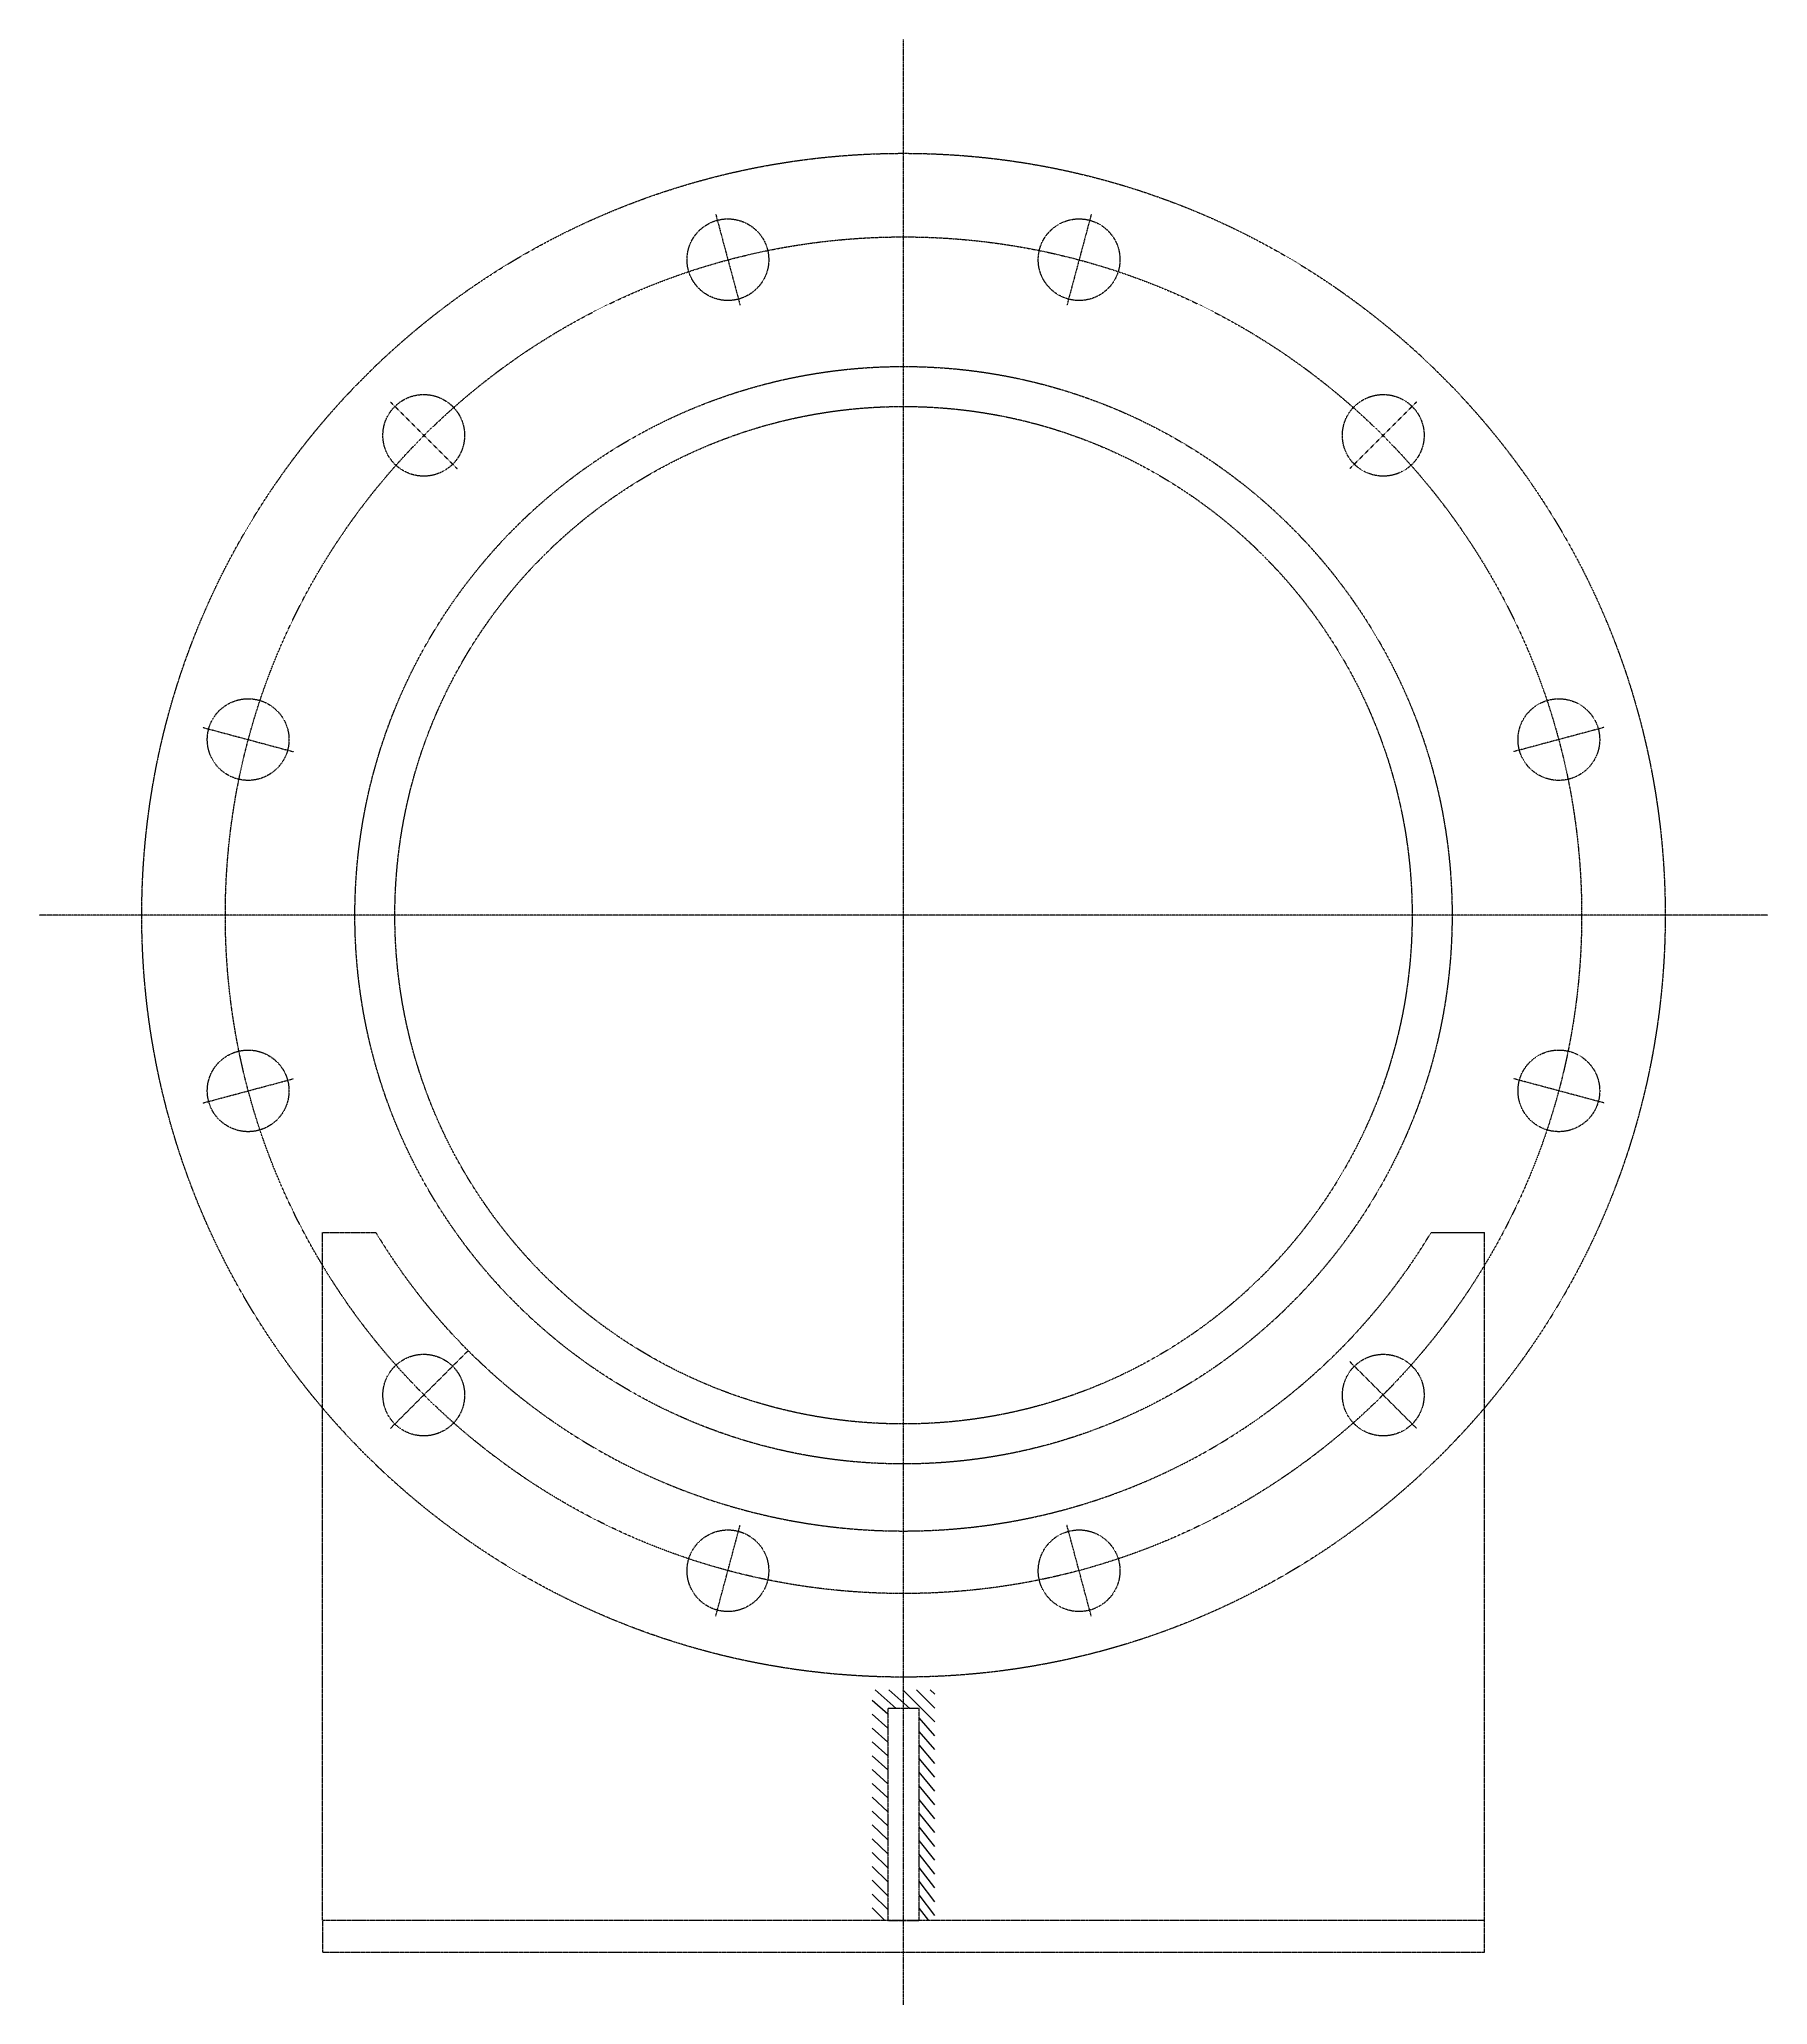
# Model space of a CAD drawing. Header units: inches. Extents: x -1856 to 1856, y -2339 to 1880.
import ezdxf

# ---------------------------------------------------------------- set-up
doc = ezdxf.new("R2010")
doc.units = ezdxf.units.IN
doc.header["$MEASUREMENT"] = 0
doc.linetypes.add('CENTER', pattern=[0.0875, 0.05, -0.0125, 0.0125, -0.0125])
doc.linetypes.add('PHANTOM2', pattern=[1.25, 0.625, -0.125, 0.125, -0.125, 0.125, -0.125])
doc.layers.get('Defpoints').update_dxf_attribs({"color": 6, "lineweight": 0})
doc.styles.get("Standard").update_dxf_attribs({"font": 'arial.ttf'})
doc.dimstyles.get("Standard").update_dxf_attribs({"dimtxt": 0.18, "dimasz": 0.18, "dimexe": 0.18, "dimexo": 0.0625, "dimgap": 0.09, "dimtad": 0, "dimtih": 1, "dimtoh": 1, "dimdec": 4, "dimzin": 0, "dimdsep": 46, "dimtxsty": 'Standard', "dimcen": 0.09, "dimadec": 0, "dimazin": 0, "dimtfac": 1, "dimtdec": 4, "dimtofl": 0, "dimtmove": 0, "dimatfit": 3, "dimfxl": 1, "dimtolj": 1, "dimtzin": 0, "dimarcsym": 0})

# ---------------------------------------------------------------- blocks, each defined once
blk = doc.blocks.new('*D1')
at = {"color": 0, "lineweight": -2, "transparency": 16777216}
for p, q in [((-63575.92561973378, -208273.6878019138), (-63575.95067064313, -208273.7005873573)), ((-63575.89749473376, -208273.6878019138), (-63575.92561973378, -208273.6878019138))]:
    blk.add_line(p, q, dxfattribs=at)
at = {"color": 0, "linetype": 'ByBlock', "lineweight": -2, "transparency": 16777216}
for p, q in [((-64873.08504685004, -208935.7228011211), (-64873.05692185002, -208935.7228011211)), ((-64873.07098435002, -208935.7368636211), (-64873.07098435005, -208935.7087386211))]:
    blk.add_line(p, q, dxfattribs=at)
at = {"layer": 'Defpoints', "color": 0, "linetype": 'ByBlock', "transparency": 16777216}
blk.add_point((-66170.16624714753, -209597.7322294415), dxfattribs=at)
at = {"color": 0, "linetype": 'ByBlock', "transparency": 16777216, "insert": (-63575.78505228835, -208273.6878019138), "char_height": 0.028125, "attachment_point": 5, "bg_fill": 3, "box_fill_scale": 1.25, "bg_fill_color": 256, "bg_fill_true_color": 13158600, "bg_fill_transparency": 0}
blk.add_mtext('\\A1;PCD ∅2912.5', dxfattribs=at)
at = {"color": 0, "linetype": 'ByBlock', "transparency": 16777216}
blk.add_solid([(-63575.95280155037, -208273.6964122058), (-63575.94853973588, -208273.7047625089), (-63575.9757215525, -208273.7133728008)], dxfattribs=at)
at = {"layer": 'Defpoints', "color": 0, "linetype": 'ByBlock', "transparency": 16777216}
blk.add_point((-63575.9757215525, -208273.7133728008), dxfattribs=at)
blk = doc.blocks.new('QQQ')
at = {"linetype": 'PHANTOM2', "ltscale": 0.2}
h = blk.add_hatch(dxfattribs=at)
h.set_pattern_fill('ANSI31', color=8, scale=168.6274509610064, angle=90, style=0)
h.set_pattern_definition([(135, (-158298143.234072, -302481216.8840985), (-14.9047017585912, -14.9047017585912), [])])
h.paths.add_polyline_path([(-64839.34549415783, -211094.1541735727), (-64805.62000401588, -211094.1541735727), (-64805.62000396562, -210598.3894675965), (-64873.07098435004, -210598.3894675965), (-64873.07098435004, -210638.8600558272), (-64839.34549415783, -210638.8600558272)])
h.paths.add_polyline_path([(-64940.5219647093, -211094.1541735727), (-64906.79647454223, -211094.1541735727), (-64906.79647454223, -210638.8600558272), (-64873.07098435004, -210638.8600558272), (-64873.07098435004, -210598.3894675965), (-64940.52196473444, -210598.3894675965)])
at = {"color": 1, "linetype": 'CENTER'}
for p, q in [((-64873.07098435004, -211274.6756411197), (-64873.07098435004, -207055.2799628204)), ((-65276.31326656805, -207430.8021146272), (-65223.99694947042, -207626.0492684492)), ((-64469.82870135307, -207430.8021148785), (-64522.14501862661, -207626.0492686501)), ((-65974.74938794744, -207834.044396996), (-65831.81855142425, -207976.9752336699)), ((-63771.39258019983, -207834.0443976493), (-63914.32341687381, -207976.9752341725)), ((-63017.32049992793, -208935.7228011713), (-66728.8214688224, -208935.7228013221)), ((-65974.74938857564, -210037.4012047939), (-65807.89387883729, -209870.5456952316)), ((-63771.39258080289, -210037.4012054974), (-63914.32341732608, -209894.4703688235)), ((-65276.31326744751, -210440.6434876652), (-65223.99695017398, -210245.3963338936)), ((-64469.82870218227, -210440.6434878159), (-64522.1450192799, -210245.3963339941))]:
    blk.add_line(p, q, dxfattribs=at)
at = {"color": 8, "linetype": 'PHANTOM2', "ltscale": 0.2}
for p, q in [((-66120.91412146148, -211094.1541735728), (-66120.91412141125, -209616.9777031543)), ((-63625.22784723859, -211094.1541735728), (-63625.22784728885, -209616.9777032046))]:
    blk.add_line(p, q, dxfattribs=at)
for points in [[(-64906.79647454223, -211094.1541735728), (-64839.34549415783, -211094.1541735728), (-64839.34549415783, -210638.8600558273), (-64906.79647454223, -210638.8600558273)], [(-66120.91412146148, -211161.6051539571), (-63625.22784723859, -211161.6051539571), (-63625.22784723859, -211094.1541735728), (-66120.91412146148, -211094.1541735728)]]:
    blk.add_lwpolyline(points, close=True, dxfattribs=at)
for centre, radius in [((-64873.07098435004, -208935.7228011212), 1635.686274321762), ((-65250.15510811973, -207528.4256915633), 87.68627449972332), ((-64495.98686007779, -207528.4256917643), 87.68627449972332), ((-64873.07098435004, -208935.7228011212), 1178.031372413588), ((-65903.2839697361, -207905.5098154586), 87.68627449972332), ((-63842.85799861218, -207905.5098158606), 87.68627449972332), ((-66280.36809390783, -208558.6386769243), 87.68627449972332), ((-63465.77387471686, -208558.6386775273), 87.68627449972332), ((-66280.36809403347, -209312.8069249661), 87.68627449972332), ((-63465.7738748425, -209312.8069256195), 87.68627449972332), ((-65903.28397016326, -209965.9357865825), 87.68627449972332), ((-63842.85799901422, -209965.9357870348), 87.68627449972332), ((-65250.15510872279, -210343.0199107794), 87.68627449972332), ((-64495.98686063059, -210343.0199108799), 87.68627449972332)]:
    blk.add_circle(centre, radius, dxfattribs=at)
at = {"color": 1, "linetype": 'CENTER'}
blk.add_circle((-64873.07098435004, -208935.7228011212), 1456.266666499251, dxfattribs=at)
at = {"color": 8, "linetype": 'PHANTOM2', "ltscale": 0.2}
blk.add_arc((-64873.07098435004, -208935.7228011212), 1322.03921553429, 211.0179188293, 328.9820811707, dxfattribs=at)
at = {"linetype": 'ByBlock'}
dim = blk.add_diameter_dim_2p(p1=(-66170.16624714754, -209597.7322294415), p2=(-63575.97572155251, -208273.7133728008), text='PCD <>', dimstyle='Standard', override={"dimscale": 10, "dimdec": 1, "dimtfill": 1, "dimarcsym": 2}, dxfattribs=at)
dim.commit()
dim.dimension.update_dxf_attribs({"geometry": '*D1', "text_midpoint": (-63575.78505228836, -208273.6878019139), "insert": (-7.275957614183426e-12, -2.91038304567337e-11)})
at = {"color": 1, "linetype": 'CENTER'}
for p, q in [((-66377.99167076853, -208532.4805181995), (-66182.74451702205, -208584.7968354479)), ((-63368.15029778078, -208532.4805191041), (-63563.39745157753, -208584.7968361515)), ((-66377.99167096955, -209338.9650833894), (-66182.7445171728, -209286.6487663419)), ((-63368.1502979818, -209338.9650843442), (-63563.39745172831, -209286.6487670958))]:
    blk.add_line(p, q, dxfattribs=at)
at = {"color": 8, "linetype": 'PHANTOM2', "ltscale": 0.2}
blk.add_line((-66120.91412143636, -209616.9777031543), (-66006.06676797598, -209616.9777032549), dxfattribs=at)
blk.add_line((-63740.0752005231, -209616.9777029534), (-63625.2278472637, -209616.9777031543))
blk.add_circle((-64873.07098430729, -208935.7228012468), 1092.200000000023, dxfattribs=at)

msp = doc.modelspace()

# ---------------------------------------------------------------- block references
msp.add_blockref('QQQ', (64873.08504685005, 208935.7228011212))

doc.saveas('drawing.dxf')
